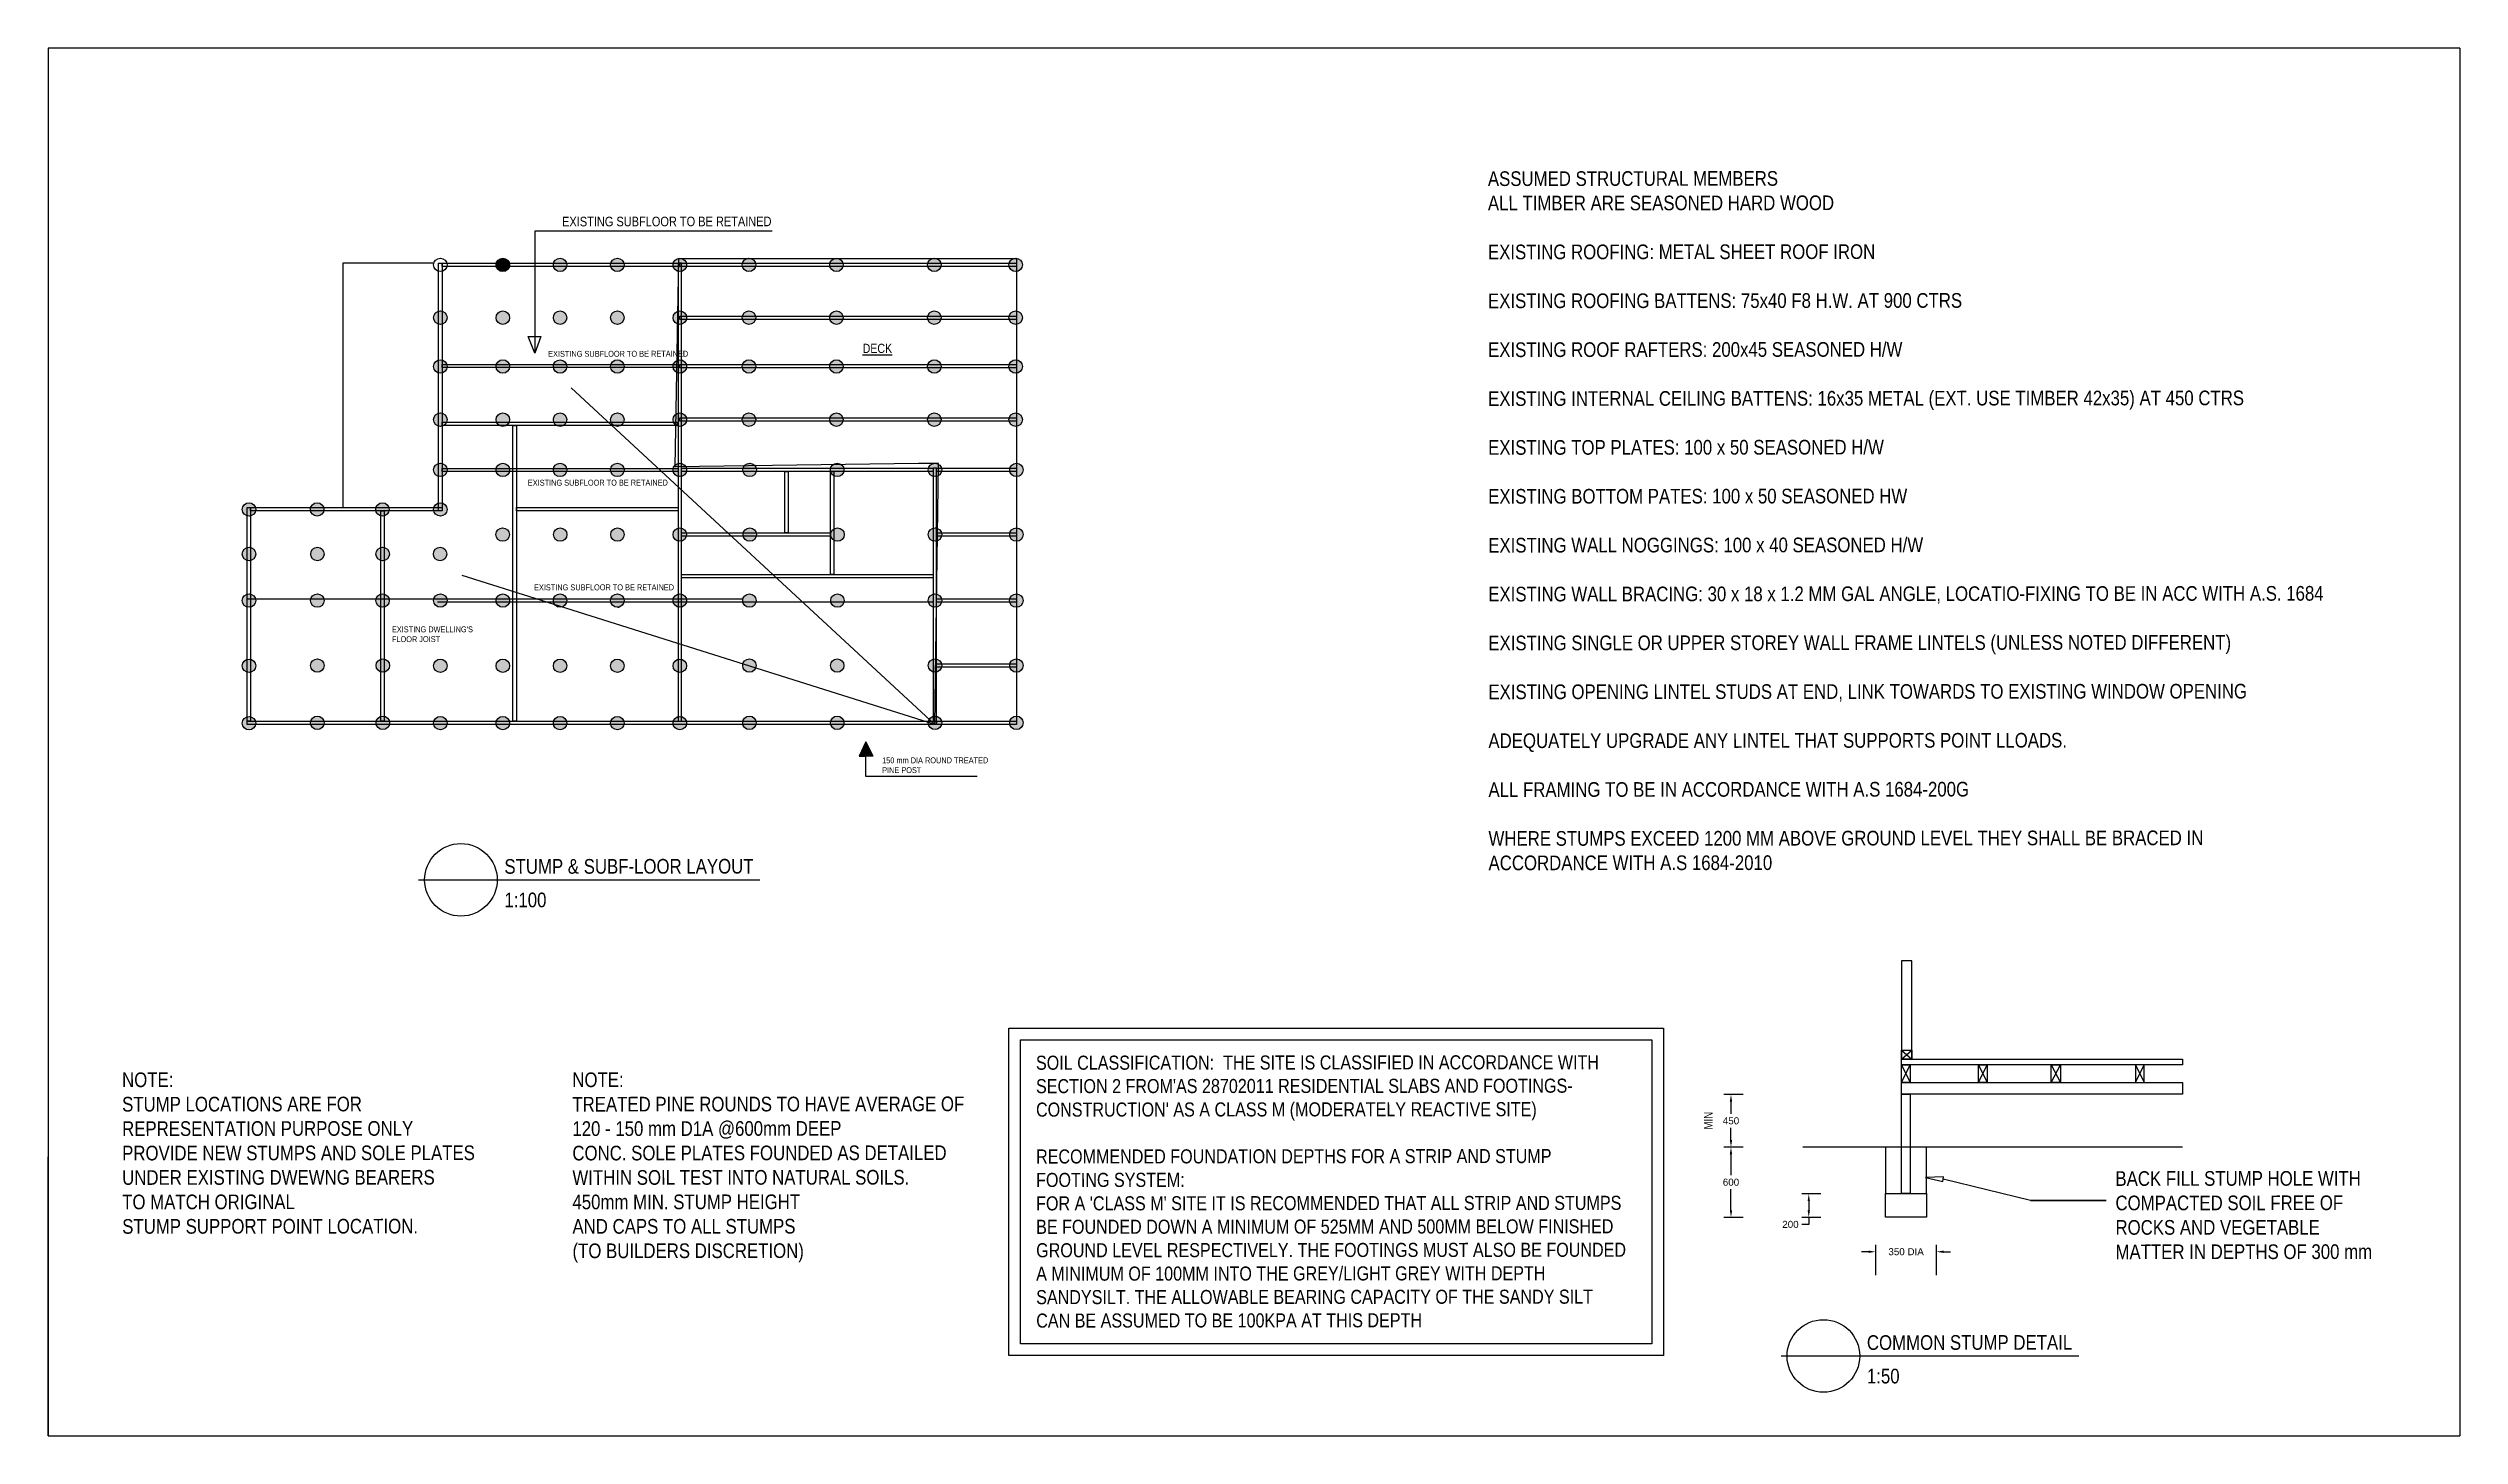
# Model space of a CAD drawing. Header units: metres. Extents: x 8 to 298, y 7 to 251.
# Drawn here: x 236 to 297.8, y 6.5 to 42.1 of the extents above; entities that cross this region are included whole.
import ezdxf

# ---------------------------------------------------------------- set-up
doc = ezdxf.new("R2010")
doc.units = ezdxf.units.M
doc.header["$MEASUREMENT"] = 0
doc.linetypes.add('DASHED', pattern=[19.05, 12.7, -6.35])
for name, color, linetype in [('A-MUROS', 1, 'Continuous'), ('A-NOMBRE_MATERIAL', 4, 'Continuous'), ('A-TEXTOS', 2, 'Continuous'), ('NUEVO DIBUJO', 2, 'Continuous')]:
    doc.layers.add(name, color=color, linetype=linetype)
doc.styles.get("Standard").update_dxf_attribs({"font": 'arial.ttf'})
doc.dimstyles.get("Standard").update_dxf_attribs({"dimtxt": 0.18, "dimasz": 0.18, "dimexe": 0.18, "dimexo": 0.0625, "dimgap": 0.09, "dimtad": 0, "dimtih": 1, "dimtoh": 1, "dimzin": 0, "dimdsep": 46, "dimtxsty": 'Standard', "dimcen": 0.09, "dimadec": 0, "dimazin": 0, "dimtfac": 1, "dimtofl": 0, "dimtmove": 0, "dimatfit": 3, "dimfxl": 1, "dimtolj": 1, "dimtzin": 0, "dimarcsym": 0})

msp = doc.modelspace()

# ---------------------------------------------------------------- texts
at = {"color": 2, "linetype": 'ByBlock', "char_height": 0.150452333, "attachment_point": 1, "rotation": 0.054061914}
for insert in [(248.8368112, 34.345046), (248.474964, 28.359249)]:
    msp.add_mtext_dynamic_manual_height_columns('{\\fArial Narrow|b0|i0|c0|p34;EXISTING SUBFLOOR TO BE RETAINED}', width=5.163842693, gutter_width=0.7522617, heights=[0], dxfattribs=dict(at, insert=insert))
at = {"layer": 'A-TEXTOS', "attachment_point": 1}
for s, width, gutter_width, insert, char_height, rotation in [('{\\fArial Narrow|b0|i0|c0|p34;ASSUMED STRUCTURAL MEMBERS\\PALL TIMBER ARE SEASONED HARD WOOD\\P\\PEXISTING ROOFING: METAL SHEET ROOF IRON\\P\\PEXISTING ROOFING BATTENS: 75x40 F8 H.W. AT 900 CTRS\\P\\PEXISTING ROOF RAFTERS: 200x45 SEASONED H/W\\P\\PEXISTING INTERNAL CEILING BATTENS: 16x35 METAL (EXT. USE TIMBER 42x35) AT 450 CTRS\\P\\PEXISTING TOP PLATES: 100 x 50 SEASONED H/W\\P\\PEXISTING BOTTOM PATES: 100 x 50 SEASONED HW\\P\\PEXISTING WALL NOGGINGS: 100 x 40 SEASONED H/W\\P\\PEXISTING WALL BRACING: 30 x 18 x 1.2 MM GAL ANGLE, LOCATIO-FIXING TO BE IN ACC WITH A.S. 1684\\P\\PEXISTING SINGLE OR UPPER STOREY WALL FRAME LINTELS (UNLESS NOTED DIFFERENT)\\P\\PEXISTING OPENING LINTEL STUDS AT END, LINK TOWARDS TO EXISTING WINDOW OPENING\\P\\PADEQUATELY UPGRADE ANY LINTEL THAT SUPPORTS POINT LLOADS.\\P\\PALL FRAMING TO BE IN ACCORDANCE WITH A.S 1684-200G\\P\\PWHERE STUMPS EXCEED 1200 MM ABOVE GROUND LEVEL THEY SHALL BE BRACED IN\\PACCORDANCE WITH A.S 1684-2010}', 42.695006434, 1.8786291, (272.9183462, 38.9478455), 0.375725824, 0.054061914), ('{\\fArial Narrow|b0|i0|c0|p34;STUMP & SUBF-LOOR LAYOUT}', 12.895706027, 1.8786291, (247.7153112, 21.3203983), 0.375725824, 0.054061914), ('{\\fArial Narrow|b0|i0|c0|p34;1:100}', 12.895706027, 1.8786291, (247.7153112, 20.4610948), 0.375725824, 0.054061914), ("{\\fArial Narrow|b0|i0|c0|p34;SOIL CLASSIFICATION:  THE SITE IS CLASSIFIED IN ACCORDANCE WITH\\PSECTION 2 FROM'AS 28702011 RESIDENTIAL SLABS AND FOOTINGS-\\PCONSTRUCTION' AS A CLASS M (MODERATELY REACTIVE SITE)\\P\\PRECOMMENDED FOUNDATION DEPTHS FOR A STRIP AND STUMP FOOTING SYSTEM:\\PFOR A 'CLASS M' SITE IT IS RECOMMENDED THAT ALL STRIP AND STUMPS BE FOUNDED DOWN A MINIMUM OF 525MM AND 500MM BELOW FINISHED GROUND LEVEL RESPECTIVELY. THE FOOTINGS MUST ALSO BE FOUNDED A MINIMUM OF 100MM INTO THE GREY/LIGHT GREY WITH DEPTH SANDYSILT. THE ALLOWABLE BEARING CAPACITY OF THE SANDY SILT CAN BE ASSUMED TO BE 100KPA AT THIS DEPTH}", 15.14008175, 1.8020432, (261.3374983, 16.2818074), 0.3604086427, 0.054061914), ('{\\fArial Narrow|b0|i0|c0|p34;NOTE:\\PSTUMP LOCATIONS ARE FOR\\PREPRESENTATION PURPOSE ONLY\\PPROVIDE NEW STUMPS AND SOLE PLATES\\PUNDER EXISTING DWEWNG BEARERS\\PTO MATCH ORIGINAL\\PSTUMP SUPPORT POINT LOCATION.}', 12.895706027, 1.8786291, (237.9182471, 15.8526439), 0.375725824, 0.054061914), ('{\\fArial Narrow|b0|i0|c0|p34;NOTE:\\PTREATED PINE ROUNDS TO HAVE AVERAGE OF\\P120 - 150 mm D1A @600mm DEEP\\PCONC. SOLE PLATES FOUNDED AS DETAILED\\PWITHIN SOIL TEST INTO NATURAL SOILS.\\P450mm MIN. STUMP HEIGHT\\PAND CAPS TO ALL STUMPS\\P(TO BUILDERS DISCRETION)}', 12.895706027, 1.8786291, (249.4560591, 15.8526439), 0.375725824, 0.054061914), ('{\\fArial Narrow|b0|i0|c0|p34;MIN}', 0.811520511, 1.0842383, (278.4574719, 14.3898912), 0.216847666, 89.798996971), ('{\\fArial Narrow|b0|i0|c0|p34;BACK FILL STUMP HOLE WITH\\PCOMPACTED SOIL FREE OF\\PROCKS AND VEGETABLE\\PMATTER IN DEPTHS OF 300 mm}', 12.895706027, 1.8786291, (288.9998389, 13.3213467), 0.375725824, 0.054061914), ('{\\fArial Narrow|b0|i0|c0|p34;COMMON STUMP DETAIL}', 12.895706027, 1.8786291, (282.6307532, 9.1171346), 0.375725824, 0.054061914), ('{\\fArial Narrow|b0|i0|c0|p34;1:50}', 12.895706027, 1.8786291, (282.6307532, 8.2578311), 0.375725824, 0.054061914)]:
    msp.add_mtext_dynamic_manual_height_columns(s, width=width, gutter_width=gutter_width, heights=[0], dxfattribs=dict(at, insert=insert, char_height=char_height, rotation=rotation))
at = {"layer": 'A-TEXTOS', "color": 2, "attachment_point": 1, "rotation": 0.054061914}
for s, width, gutter_width, insert, char_height in [('{\\fArial Narrow|b0|i0|c0|p34;EXISTING SUBFLOOR TO BE RETAINED}', 8.43746213, 1.2291581, (249.1934243, 37.7828263), 0.245831628), ('{\\fArial Narrow|b0|i0|c0|p34;EXISTING SUBFLOOR TO BE RETAINED}', 5.163842693, 0.7522617, (248.3166296, 31.0420101), 0.150452333), ("{\\fArial Narrow|b0|i0|c0|p34;EXISTING DWELLING'S\\PFLOOR JOIST}", 5.163842693, 0.7522617, (244.8333651, 27.2834054), 0.150452333), ('{\\fArial Narrow|b0|i0|c0|p34;150 mm DIA ROUND TREATED\\PPINE POST}', 5.163842693, 0.7522617, (257.3954758, 23.9264586), 0.150452333)]:
    msp.add_mtext_dynamic_manual_height_columns(s, width=width, gutter_width=gutter_width, heights=[0], dxfattribs=dict(at, insert=insert, char_height=char_height))
at = {"layer": 'NUEVO DIBUJO', "color": 2, "linetype": 'ByBlock', "insert": (256.8962451, 34.528342), "char_height": 0.237109014, "attachment_point": 1, "rotation": 0.054061914}
msp.add_mtext_dynamic_manual_height_columns('\\pxql;{\\fArial Narrow|b0|i0|c0|p34;\\LDECK}', width=3.528696202, gutter_width=1.1855451, heights=[0], dxfattribs=at)

# ---------------------------------------------------------------- blocks, each defined once
blk = doc.blocks.new('*D147')
at = {"layer": 'Defpoints', "color": 0, "transparency": 16777216}
for p in [(279.148, 13.938), (279.523, 13.938), (279.523, 12.138)]:
    blk.add_point(p, dxfattribs=at)
at = {"layer": 'NUEVO DIBUJO', "color": 0, "lineweight": -2, "transparency": 16777216}
for p, q in [((279.46, 13.938), (278.968, 13.938)), ((279.148, 13.758), (279.148, 13.22)), ((279.148, 12.318), (279.148, 12.857)), ((279.46, 12.138), (278.968, 12.138))]:
    blk.add_line(p, q, dxfattribs=at)
at = {"layer": 'NUEVO DIBUJO', "color": 0, "transparency": 16777216}
for points in [[(279.118, 13.758), (279.178, 13.758), (279.148, 13.938)], [(279.118, 12.318), (279.178, 12.318), (279.148, 12.138)]]:
    blk.add_solid(points, dxfattribs=at)
at = {"layer": 'NUEVO DIBUJO', "color": 0, "transparency": 16777216, "insert": (279.148, 13.038), "char_height": 0.18, "attachment_point": 5}
blk.add_mtext('\\A1;600', dxfattribs=at)
blk = doc.blocks.new('*D148')
at = {"layer": 'Defpoints', "color": 0, "transparency": 16777216}
for p in [(279.148, 15.288), (279.523, 15.288), (279.523, 13.938)]:
    blk.add_point(p, dxfattribs=at)
at = {"layer": 'NUEVO DIBUJO', "color": 0, "lineweight": -2, "transparency": 16777216}
for p, q in [((279.46, 15.288), (278.968, 15.288)), ((279.148, 15.108), (279.148, 14.795)), ((279.148, 14.118), (279.148, 14.431)), ((279.46, 13.938), (278.968, 13.938))]:
    blk.add_line(p, q, dxfattribs=at)
at = {"layer": 'NUEVO DIBUJO', "color": 0, "transparency": 16777216}
for points in [[(279.118, 15.108), (279.178, 15.108), (279.148, 15.288)], [(279.118, 14.118), (279.178, 14.118), (279.148, 13.938)]]:
    blk.add_solid(points, dxfattribs=at)
at = {"layer": 'NUEVO DIBUJO', "color": 0, "transparency": 16777216, "insert": (279.148, 14.613), "char_height": 0.18, "attachment_point": 5}
blk.add_mtext('\\A1;450', dxfattribs=at)
blk = doc.blocks.new('*D149')
at = {"layer": 'Defpoints', "color": 0, "transparency": 16777216}
for p in [(281.517, 12.738), (281.142, 12.138), (281.517, 12.138)]:
    blk.add_point(p, dxfattribs=at)
at = {"layer": 'NUEVO DIBUJO', "color": 0, "lineweight": -2, "transparency": 16777216}
for p, q in [((281.454, 12.738), (280.962, 12.738)), ((281.142, 12.558), (281.142, 12.318)), ((281.454, 12.138), (280.962, 12.138)), ((281.142, 11.958), (280.962, 11.958)), ((281.142, 12.138), (281.142, 11.958))]:
    blk.add_line(p, q, dxfattribs=at)
at = {"layer": 'NUEVO DIBUJO', "color": 0, "transparency": 16777216}
for points in [[(281.112, 12.558), (281.172, 12.558), (281.142, 12.738)], [(281.112, 12.318), (281.172, 12.318), (281.142, 12.138)]]:
    blk.add_solid(points, dxfattribs=at)
at = {"layer": 'NUEVO DIBUJO', "color": 0, "transparency": 16777216, "insert": (280.672, 11.958), "char_height": 0.18, "attachment_point": 5}
blk.add_mtext('\\A1;200', dxfattribs=at)
blk = doc.blocks.new('*D150')
at = {"layer": 'Defpoints', "color": 0, "transparency": 16777216}
for p in [(284.415, 11.257), (282.856, 10.595), (284.415, 10.595)]:
    blk.add_point(p, dxfattribs=at)
at = {"layer": 'NUEVO DIBUJO', "color": 0, "lineweight": -2, "transparency": 16777216}
for p, q in [((282.676, 11.257), (282.496, 11.257)), ((282.856, 10.658), (282.856, 11.437)), ((284.415, 10.658), (284.415, 11.437)), ((284.595, 11.257), (284.775, 11.257))]:
    blk.add_line(p, q, dxfattribs=at)
at = {"layer": 'NUEVO DIBUJO', "color": 0, "transparency": 16777216}
for points in [[(282.676, 11.287), (282.676, 11.227), (282.856, 11.257)], [(284.595, 11.287), (284.595, 11.227), (284.415, 11.257)]]:
    blk.add_solid(points, dxfattribs=at)
at = {"layer": 'NUEVO DIBUJO', "color": 0, "transparency": 16777216, "insert": (283.636, 11.257), "char_height": 0.18, "attachment_point": 5}
blk.add_mtext('\\A1;350 DIA', dxfattribs=at)

# ---------------------------------------------------------------- dimensions: what is measured, and where the dimension line sits
at = {"layer": 'NUEVO DIBUJO', "color": 2}
for base, p1, p2, text, picture, middle in [((279.1479703, 15.2878702), (279.5225174, 13.9384806), (279.5225174, 15.2878702), '450', '*D148', (279.1479703, 14.6131754)), ((279.1479703, 13.9384806), (279.5225174, 12.1383446), (279.5225174, 13.9384806), '600', '*D147', (279.1479703, 13.0384126)), ((281.1417548, 12.1383446), (281.5166019, 12.7383399), (281.5166019, 12.1383446), '200', '*D149', (280.6716798, 11.9583446))]:
    dim = msp.add_linear_dim(base=base, p1=p1, p2=p2, angle=90, text=text, dimstyle='Standard', dxfattribs=at)
    dim.commit()
    dim.dimension.update_dxf_attribs({"geometry": picture, "text_midpoint": middle})
dim = msp.add_linear_dim(base=(284.4151794, 11.2571887), p1=(282.8562415, 10.5951866), p2=(284.4151794, 10.5951866), text='350 DIA', dimstyle='Standard', dxfattribs=at)
dim.commit()
dim.dimension.update_dxf_attribs({"geometry": '*D150', "text_midpoint": (283.6357105, 11.2571887)})

# ---------------------------------------------------------------- hatches: boundary and pattern name
at = {"layer": 'A-NOMBRE_MATERIAL'}
h = msp.add_hatch(color=6, dxfattribs=at)
h.dxf.hatch_style = 1
edge = h.paths.add_edge_path()
edge.add_arc((249.1419203, 36.5502088), 0.1721429, 0, 360)
edge = h.paths.add_edge_path()
edge.add_arc((250.6104878, 36.5505504), 0.1721429, 0, 360)
edge = h.paths.add_edge_path()
edge.add_arc((252.2116192, 36.5505504), 0.1721429, 0, 360)
edge = h.paths.add_edge_path()
edge.add_arc((246.0740665, 35.196819), 0.1721429, 0, 360)
edge = h.paths.add_edge_path()
edge.add_arc((247.6750074, 35.196819), 0.1721429, 0, 360)
edge = h.paths.add_edge_path()
edge.add_arc((249.1419203, 35.1964774), 0.1721429, 0, 360)
edge = h.paths.add_edge_path()
edge.add_arc((252.2116192, 35.196819), 0.1721429, 0, 360)
edge = h.paths.add_edge_path()
edge.add_arc((250.6104878, 35.196819), 0.1721429, 0, 360)
edge = h.paths.add_edge_path()
edge.add_arc((244.5998537, 24.8129789), 0.1721429, 0, 360)
edge = h.paths.add_edge_path()
edge.add_arc((242.9223603, 24.8129789), 0.1721429, 0, 360)
edge = h.paths.add_edge_path()
edge.add_arc((241.1716066, 24.8038726), 0.1721429, 0, 360)
edge = h.paths.add_edge_path()
edge.add_arc((247.6750074, 24.8065347), 0.1721429, 0, 360)
edge = h.paths.add_edge_path()
edge.add_arc((246.0740665, 24.8065347), 0.1721429, 0, 360)
edge = h.paths.add_edge_path()
edge.add_arc((242.9223603, 26.2818174), 0.1721429, 0, 360)
edge = h.paths.add_edge_path()
edge.add_arc((241.1716066, 26.2756267), 0.1721429, 0, 360)
edge = h.paths.add_edge_path()
edge.add_arc((244.5998537, 26.2818174), 0.1721429, 0, 360)
edge = h.paths.add_edge_path()
edge.add_arc((247.6750074, 26.2755611), 0.1721429, 0, 360)
edge = h.paths.add_edge_path()
edge.add_arc((246.0740665, 26.2755611), 0.1721429, 0, 360)
edge = h.paths.add_edge_path()
edge.add_arc((250.6104878, 26.2755611), 0.1721429, 0, 360)
edge = h.paths.add_edge_path()
edge.add_arc((249.1419203, 26.2752196), 0.1721429, 0, 360)
edge = h.paths.add_edge_path()
edge.add_arc((253.9938985, 24.8129789), 0.1721429, 0, 360)
edge = h.paths.add_edge_path()
edge.add_arc((252.2116192, 24.8065347), 0.1721429, 0, 360)
edge = h.paths.add_edge_path()
edge.add_arc((250.6104878, 24.8065347), 0.1721429, 0, 360)
edge = h.paths.add_edge_path()
edge.add_arc((249.1419203, 24.8061931), 0.1721429, 0, 360)
edge = h.paths.add_edge_path()
edge.add_arc((252.2116192, 26.2755611), 0.1721429, 0, 360)
edge = h.paths.add_edge_path()
edge.add_arc((253.9938985, 26.2818174), 0.1721429, 0, 360)
edge = h.paths.add_edge_path()
edge.add_arc((256.2451275, 26.2818174), 0.1721429, 0, 360)
edge = h.paths.add_edge_path()
edge.add_arc((256.2451275, 24.8129789), 0.1721429, 0, 360)
edge = h.paths.add_edge_path()
edge.add_arc((241.1716066, 27.946072), 0.1721429, 0, 360)
edge = h.paths.add_edge_path()
edge.add_arc((241.1716066, 29.1401886), 0.1721429, 0, 360)
edge = h.paths.add_edge_path()
edge.add_arc((241.1716066, 30.2818966), 0.1721429, 0, 360)
edge = h.paths.add_edge_path()
edge.add_arc((242.9235012, 29.1401886), 0.1721429, 0, 360)
edge = h.paths.add_edge_path()
edge.add_arc((242.9178381, 30.2818966), 0.1721429, 0, 360)
edge = h.paths.add_edge_path()
edge.add_arc((242.9223603, 27.946072), 0.1721429, 0, 360)
edge = h.paths.add_edge_path()
edge.add_arc((244.5934527, 27.946072), 0.1721429, 0, 360)
edge = h.paths.add_edge_path()
edge.add_arc((244.5954886, 29.1401886), 0.1721429, 0, 360)
edge = h.paths.add_edge_path()
edge.add_arc((244.5910637, 30.2818966), 0.1721429, 0, 360)
edge = h.paths.add_edge_path()
edge.add_arc((246.0740665, 30.2818966), 0.1721429, 0, 360)
edge = h.paths.add_edge_path()
edge.add_arc((246.0740665, 31.2953204), 0.1721429, 0, 360)
edge = h.paths.add_edge_path()
edge.add_arc((246.0740665, 32.5837175), 0.1721429, 0, 360)
edge = h.paths.add_edge_path()
edge.add_arc((246.0740665, 33.945563), 0.1721429, 0, 360)
edge = h.paths.add_edge_path()
edge.add_arc((247.6750074, 33.945563), 0.1721429, 0, 360)
edge = h.paths.add_edge_path()
edge.add_arc((247.6750074, 32.5837175), 0.1721429, 0, 360)
edge = h.paths.add_edge_path()
edge.add_arc((250.6104878, 32.5837175), 0.1721429, 0, 360)
edge = h.paths.add_edge_path()
edge.add_arc((249.1419203, 32.583376), 0.1721429, 0, 360)
edge = h.paths.add_edge_path()
edge.add_arc((252.2116192, 32.5837175), 0.1721429, 0, 360)
edge = h.paths.add_edge_path()
edge.add_arc((252.2116192, 33.945563), 0.1721429, 0, 360)
edge = h.paths.add_edge_path()
edge.add_arc((250.6104878, 33.945563), 0.1721429, 0, 360)
edge = h.paths.add_edge_path()
edge.add_arc((249.1419203, 33.9452214), 0.1721429, 0, 360)
edge = h.paths.add_edge_path()
edge.add_arc((252.2116192, 31.2953204), 0.1721429, 0, 360)
edge = h.paths.add_edge_path()
edge.add_arc((250.6104878, 31.2953204), 0.1721429, 0, 360)
edge = h.paths.add_edge_path()
edge.add_arc((249.1419203, 31.2949789), 0.1721429, 0, 360)
edge = h.paths.add_edge_path()
edge.add_arc((247.6750074, 31.2953204), 0.1721429, 0, 360)
edge = h.paths.add_edge_path()
edge.add_arc((258.7505633, 24.8129789), 0.1721429, 0, 360)
edge = h.paths.add_edge_path()
edge.add_arc((258.7505633, 26.2818174), 0.1721429, 0, 360)
edge = h.paths.add_edge_path()
edge.add_arc((258.7499657, 27.946072), 0.1721429, 0, 360)
edge = h.paths.add_edge_path()
edge.add_arc((258.7508551, 29.6377822), 0.1721429, 0, 360)
edge = h.paths.add_edge_path()
edge.add_arc((258.7511803, 31.2953204), 0.1721429, 0, 360)
edge = h.paths.add_edge_path()
edge.add_arc((256.243496, 31.2953204), 0.1721429, 0, 360)
edge = h.paths.add_edge_path()
edge.add_arc((256.2518788, 29.6377822), 0.1721429, 0, 360)
edge = h.paths.add_edge_path()
edge.add_arc((254.0011278, 31.2953204), 0.1721429, 0, 360)
edge = h.paths.add_edge_path()
edge.add_arc((254.0030678, 29.6377822), 0.1721429, 0, 360)
edge = h.paths.add_edge_path()
edge.add_arc((252.2103295, 29.6377822), 0.1721429, 0, 360)
edge = h.paths.add_edge_path()
edge.add_arc((250.6126002, 29.6377822), 0.1721429, 0, 360)
edge = h.paths.add_edge_path()
edge.add_arc((250.6104878, 27.9468042), 0.1721429, 0, 360)
edge = h.paths.add_edge_path()
edge.add_arc((252.2116192, 27.9468042), 0.1721429, 0, 360)
edge = h.paths.add_edge_path()
edge.add_arc((249.1419203, 27.9464627), 0.1721429, 0, 360)
edge = h.paths.add_edge_path()
edge.add_arc((253.9944238, 27.946072), 0.1721429, 0, 360)
edge = h.paths.add_edge_path()
edge.add_arc((256.2495413, 27.946072), 0.1721429, 0, 360)
edge = h.paths.add_edge_path()
edge.add_arc((246.0672068, 29.1401886), 0.1721429, 0, 360)
edge = h.paths.add_edge_path()
edge.add_arc((247.6711551, 29.6377822), 0.1721429, 0, 360)
edge = h.paths.add_edge_path()
edge.add_arc((249.1464894, 29.6377822), 0.1721429, 0, 360)
edge = h.paths.add_edge_path()
edge.add_arc((247.6750074, 27.9468042), 0.1721429, 0, 360)
edge = h.paths.add_edge_path()
edge.add_arc((246.0740665, 27.9468042), 0.1721429, 0, 360)
edge = h.paths.add_edge_path()
edge.add_line((250.6148344, 27.773523), (250.6584094, 27.7775469))
at = {"layer": 'NUEVO DIBUJO'}
h = msp.add_hatch(color=6, dxfattribs=at)
h.dxf.hatch_style = 1
edge = h.paths.add_edge_path()
edge.add_arc((247.6750074, 36.5505504), 0.1721429, 0, 360)
h = msp.add_hatch(color=6, dxfattribs=at)
h.dxf.hatch_style = 1
edge = h.paths.add_edge_path()
edge.add_arc((253.9829105, 36.5505504), 0.1721429, 0, 360)
edge = h.paths.add_edge_path()
edge.add_arc((253.9829105, 35.196819), 0.1721429, 0, 360)
edge = h.paths.add_edge_path()
edge.add_arc((253.9829105, 33.945563), 0.1721429, 0, 360)
edge = h.paths.add_edge_path()
edge.add_arc((253.9829105, 32.5837175), 0.1721429, 0, 360)
edge = h.paths.add_edge_path()
edge.add_arc((256.2252787, 36.5505504), 0.1721429, 0, 360)
edge = h.paths.add_edge_path()
edge.add_arc((256.2252787, 35.196819), 0.1721429, 0, 360)
edge = h.paths.add_edge_path()
edge.add_arc((256.2252787, 33.945563), 0.1721429, 0, 360)
edge = h.paths.add_edge_path()
edge.add_arc((256.2252787, 32.5837175), 0.1721429, 0, 360)
edge = h.paths.add_edge_path()
edge.add_arc((258.7329631, 36.5505504), 0.1721429, 0, 360)
edge = h.paths.add_edge_path()
edge.add_arc((258.7329631, 35.196819), 0.1721429, 0, 360)
edge = h.paths.add_edge_path()
edge.add_arc((258.7329631, 33.945563), 0.1721429, 0, 360)
edge = h.paths.add_edge_path()
edge.add_arc((258.7329631, 32.5837175), 0.1721429, 0, 360)
edge = h.paths.add_edge_path()
edge.add_arc((260.8184128, 32.5837175), 0.1721429, 0, 360)
edge = h.paths.add_edge_path()
edge.add_arc((260.8184128, 33.945563), 0.1721429, 0, 360)
edge = h.paths.add_edge_path()
edge.add_arc((260.8184128, 35.196819), 0.1721429, 0, 360)
edge = h.paths.add_edge_path()
edge.add_arc((260.8184128, 36.5505504), 0.1721429, 0, 360)
edge = h.paths.add_edge_path()
edge.add_arc((260.8366301, 31.2953204), 0.1721429, 0, 360)
edge = h.paths.add_edge_path()
edge.add_arc((260.8360131, 24.8129789), 0.1721429, 0, 360)
edge = h.paths.add_edge_path()
edge.add_arc((260.8360131, 26.2818174), 0.1721429, 0, 360)
edge = h.paths.add_edge_path()
edge.add_arc((260.8354155, 27.946072), 0.1721429, 0, 360)
edge = h.paths.add_edge_path()
edge.add_arc((260.8363049, 29.6377822), 0.1721429, 0, 360)
h = msp.add_hatch(color=2, dxfattribs=at)
h.dxf.hatch_style = 1
h.paths.add_polyline_path([(256.9817243, 24.32511), (256.8040095, 23.9628196), (256.9817243, 23.9628196)])
h.paths.add_polyline_path([(256.9817243, 24.32511), (256.9817243, 23.9628196), (257.1594392, 23.9628196)])

# ---------------------------------------------------------------- linework, layer by layer
at = {"color": 0}
for p, q in [((236.0258756, 42.1032195), (236.0258756, 6.5407157)), ((297.823775, 42.1032195), (236.0258756, 42.1032195)), ((297.823775, 42.1032195), (297.823775, 6.5407157)), ((236.0258756, 6.5407157), (236.0258756, 13.6939353)), ((284.5897781, 13.1733366), (284.1358816, 13.1637366)), ((284.5897781, 13.1733366), (284.1358816, 13.1637366)), ((284.1358816, 13.1637366), (284.5771782, 13.0558875)), ((284.1358816, 13.1637366), (284.5771782, 13.0558875)), ((284.5771782, 13.0558875), (284.5897781, 13.1733366)), ((284.5771782, 13.0558875), (284.5897781, 13.1733366)), ((286.8191022, 12.5731912), (288.7620164, 12.5731912)), ((280.4301805, 8.5863821), (288.0616246, 8.5863821))]:
    msp.add_line(p, q, dxfattribs=at)
at = {"color": 6}
for p, q in [((241.2543513, 27.804634), (241.289653, 27.8316231)), ((250.6148344, 27.773523), (250.6584094, 27.7775469))]:
    msp.add_line(p, q, dxfattribs=at)
at = {"layer": 'A-MUROS', "color": 6}
msp.add_lwpolyline([(252.1881287, 36.7168644), (260.8360131, 36.7168644), (260.8360131, 24.7695948), (258.7488304, 24.7695948), (258.8375574, 31.4632372), (258.3299251, 31.4632372), (252.092957, 31.3743603), (252.1881287, 36.7168644), (260.8360131, 36.7168644), (260.8360131, 24.7695948)], dxfattribs=at)
at = {"layer": 'A-NOMBRE_MATERIAL', "color": 6}
msp.add_lwpolyline([(244.5490153, 30.245522), (244.6382753, 30.245522), (244.6382753, 24.856843), (244.5490153, 24.856843)], close=True, dxfattribs=at)
msp.add_circle((242.9223603, 24.8129789), 0.1721429, dxfattribs=at)
at = {"layer": 'A-TEXTOS', "color": 2}
msp.add_line((254.5734, 37.4185317), (248.4968045, 37.4185317), dxfattribs=at)
at = {"layer": 'A-TEXTOS'}
msp.add_line((245.5147385, 20.7896458), (254.262232, 20.7896458), dxfattribs=at)
at = {"layer": 'NUEVO DIBUJO', "color": 2}
for p, q in [((248.4968045, 37.4185317), (248.4968045, 34.2841633)), ((248.3223618, 34.7161778), (248.6488018, 34.7161778)), ((248.6488018, 34.7161778), (248.4968045, 34.2841633)), ((256.9817243, 24.32511), (256.8040095, 23.9628196)), ((256.9817243, 23.4406186), (256.9817243, 24.32511)), ((256.9817243, 24.32511), (257.1594392, 23.9628196)), ((256.8040095, 23.9628196), (256.9817243, 23.9628196)), ((257.1594392, 23.9628196), (256.9817243, 23.9628196)), ((259.8272944, 23.4406186), (256.9817243, 23.4406186)), ((283.5135364, 16.4203552), (283.7835343, 16.1949069)), ((283.5135364, 16.1949069), (283.7835343, 16.4203552)), ((283.5135364, 16.0458081), (283.7389847, 15.5949116)), ((283.5135364, 15.5949116), (283.7389847, 16.0458081)), ((285.4948711, 15.5949116), (285.7170194, 16.0458081)), ((285.4948711, 16.0458081), (285.7170194, 15.5949116)), ((287.3520067, 16.0458081), (287.5935048, 15.5949116)), ((287.3520067, 15.5949116), (287.5935048, 16.0458081)), ((289.5142399, 16.0458081), (289.7396882, 15.5949116)), ((289.5142399, 15.5949116), (289.7396882, 16.0458081)), ((283.1071896, 13.9470244), (283.1071896, 12.7468837)), ((284.1580814, 12.7468837), (284.1580814, 13.9470244)), ((236.0258756, 6.5407157), (297.823775, 6.5407157))]:
    msp.add_line(p, q, dxfattribs=at)
at = {"layer": 'NUEVO DIBUJO', "color": 1, "linetype": 'DASHED'}
for q in [(246.0300555, 36.5502579), (241.1234398, 30.3326721)]:
    msp.add_line((258.7455009, 24.7695948), q, dxfattribs=at)
at = {"layer": 'NUEVO DIBUJO', "color": 1}
msp.add_line((248.4968045, 34.2841633), (248.3223618, 34.7161778), dxfattribs=at)
at = {"layer": 'NUEVO DIBUJO', "color": 2, "lineweight": 30}
msp.add_line((280.992656, 13.9470244), (290.7145306, 13.9470244), dxfattribs=at)
at = {"layer": 'NUEVO DIBUJO', "color": 1, "linetype": 'DASHED'}
msp.add_lwpolyline([(245.8846779, 36.5938329), (243.5767526, 36.5938329), (243.5767477, 30.3326721)], dxfattribs=at)
at = {"layer": 'NUEVO DIBUJO', "color": 6}
for points in [[(246.0300555, 36.5938329), (246.1194432, 36.5938329), (246.1194432, 30.245522), (246.0300555, 30.245522)], [(246.1194432, 36.5938329), (252.1643974, 36.5938329), (252.1643974, 36.5065847), (246.1194432, 36.5065847)], [(252.2538047, 36.5938329), (252.1643974, 36.5938329), (252.1643974, 24.856843), (252.2538047, 24.856843)], [(252.2116192, 36.593193), (260.8360131, 36.593193), (260.8360131, 36.5079077), (252.2116192, 36.5079077)], [(252.2116192, 35.2394616), (260.8360131, 35.2394616), (260.8360131, 35.1541763), (252.2116192, 35.1541763)], [(252.2116192, 33.9971937), (260.8360131, 33.9971937), (260.8360131, 33.9119083), (252.2116192, 33.9119083)], [(246.1194432, 32.5223167), (252.1436404, 32.5223167), (252.1436404, 32.4370314), (246.1194432, 32.4370314)], [(247.9351082, 32.4329094), (248.0243683, 32.4329094), (248.0243683, 24.856843), (247.9351082, 24.856843)], [(252.2116192, 32.6263602), (260.8360131, 32.6263602), (260.8360131, 32.5410749), (252.2116192, 32.5410749)], [(252.2538047, 31.3443191), (258.6997668, 31.3443191), (258.6997668, 31.2551081), (252.2538047, 31.2551081)], [(254.9024591, 31.2551081), (254.9916702, 31.2551081), (254.9916702, 29.6846409), (254.9024591, 29.6846409)], [(256.0698574, 31.2551081), (256.1592647, 31.2551081), (256.1592647, 28.6146975), (256.0698574, 28.6146975)], [(258.7891741, 31.3443191), (258.6997668, 31.3443191), (258.6997668, 24.856843), (258.7891741, 24.856843)], [(258.7891741, 31.3443191), (260.8360131, 31.3443191), (260.8360131, 31.2590338), (258.7891741, 31.2590338)], [(241.1234398, 30.3326721), (241.2128373, 30.3326721), (241.2128373, 24.856843), (241.1234398, 24.856843)], [(241.2128373, 30.3326721), (246.1194432, 30.3326721), (246.1194432, 30.245522), (241.2128373, 30.245522)], [(248.0243683, 30.3326721), (252.1643974, 30.3326721), (252.1643974, 30.245522), (248.0243683, 30.245522)], [(252.2538047, 29.6846409), (256.0698574, 29.6846409), (256.0698574, 29.5973927), (252.2538047, 29.5973927)], [(258.7894659, 29.6804249), (260.8363049, 29.6804249), (260.8363049, 29.5951395), (258.7894659, 29.5951395)], [(252.2538047, 28.6146975), (258.6997668, 28.6146975), (258.6997668, 28.5274494), (252.2538047, 28.5274494)], [(258.7885765, 27.9887147), (260.8354155, 27.9887147), (260.8354155, 27.9034294), (258.7885765, 27.9034294)], [(258.7891741, 26.3244601), (260.8360131, 26.3244601), (260.8360131, 26.2391748), (258.7891741, 26.2391748)], [(241.1234398, 24.856843), (258.7891741, 24.856843), (258.7891741, 24.7695948), (241.1234398, 24.7695948)], [(258.7891741, 24.8556216), (260.8360131, 24.8556216), (260.8360131, 24.7703363), (258.7891741, 24.7703363)]]:
    msp.add_lwpolyline(points, close=True, dxfattribs=at)
at = {"layer": 'NUEVO DIBUJO', "color": 6, "linetype": 'DASHED'}
for points in [[(246.1194432, 33.9929736), (252.1643974, 33.9929736), (252.1643974, 33.9161284), (246.1194432, 33.9161284)], [(246.1194432, 31.3340142), (252.1643974, 31.3340142), (252.1643974, 31.2551081), (246.1194432, 31.2551081)], [(241.1234398, 27.9874725), (258.6997668, 27.9874725), (258.6997668, 27.9084682), (241.1234398, 27.9084682)]]:
    msp.add_lwpolyline(points, close=True, dxfattribs=at)
at = {"layer": 'NUEVO DIBUJO', "color": 2}
for points in [[(283.5135364, 16.1949069), (283.7835343, 16.1949069), (283.7835343, 18.7159374), (283.5135364, 18.7159374)], [(260.643049, 16.9854791), (277.419519, 16.9854791), (277.419519, 8.5938992), (260.643049, 8.5938992)], [(260.9415467, 16.6869814), (277.1210213, 16.6869814), (277.1210213, 8.8954718), (260.9415467, 8.8954718)], [(283.5135364, 16.4203552), (283.7835343, 16.4203552), (283.7835343, 16.1949069), (283.5135364, 16.1949069)], [(283.5135364, 16.1949069), (290.7145306, 16.1949069), (290.7145306, 16.0458081), (283.5135364, 16.0458081)], [(283.5135364, 16.0458081), (283.7389847, 16.0458081), (283.7389847, 15.5949116), (283.5135364, 15.5949116)], [(283.5135364, 15.5949116), (290.7145306, 15.5949116), (290.7145306, 15.2964139), (283.5135364, 15.2964139)], [(285.4948711, 16.0458081), (285.7170194, 16.0458081), (285.7170194, 15.5949116), (285.4948711, 15.5949116)], [(287.3520067, 16.0458081), (287.5935048, 16.0458081), (287.5935048, 15.5949116), (287.3520067, 15.5949116)], [(289.5142399, 15.5949116), (289.7396882, 15.5949116), (289.7396882, 16.0458081), (289.5142399, 16.0458081)], [(283.5135364, 15.2964139), (283.7388347, 15.2964139), (283.7388347, 12.7468837), (283.5135364, 12.7468837)], [(283.1071896, 12.7468837), (284.1580814, 12.7468837), (284.1580814, 12.1468883), (283.1071896, 12.1468883)]]:
    msp.add_lwpolyline(points, close=True, dxfattribs=at)
msp.add_lwpolyline([(288.7620164, 12.5731912), (286.8191022, 12.5731912), (284.5833786, 13.1136842), (284.5897781, 13.1733366), (284.1358816, 13.1637366), (284.5771782, 13.0558875), (284.5833786, 13.1136842)], dxfattribs=at)
at = {"layer": 'NUEVO DIBUJO', "color": 6}
for centre in [(246.0740665, 36.5505504), (247.6750074, 36.5505504), (249.1419203, 36.5502088), (250.6104878, 36.5505504), (253.9829105, 36.5505504), (256.2252787, 36.5505504), (258.7329631, 36.5505504), (260.8184128, 36.5505504), (246.0740665, 35.196819), (247.6750074, 35.196819), (249.1419203, 35.1964774), (250.6104878, 35.196819), (253.9829105, 35.196819), (256.2252787, 35.196819), (258.7329631, 35.196819), (260.8184128, 35.196819), (246.0740665, 33.945563), (247.6750074, 33.945563), (249.1419203, 33.9452214), (250.6104878, 33.945563), (252.2116192, 33.945563), (253.9829105, 33.945563), (256.2252787, 33.945563), (258.7329631, 33.945563), (260.8184128, 33.945563), (246.0740665, 32.5837175), (247.6750074, 32.5837175), (249.1419203, 32.583376), (250.6104878, 32.5837175), (252.2116192, 32.5837175), (253.9829105, 32.5837175), (256.2252787, 32.5837175), (258.7329631, 32.5837175), (260.8184128, 32.5837175), (246.0740665, 31.2953204), (247.6750074, 31.2953204), (258.7511803, 31.2953204), (260.8366301, 31.2953204), (242.9178381, 30.2818966), (246.0740665, 30.2818966), (247.6711551, 29.6377822), (249.1464894, 29.6377822), (250.6126002, 29.6377822), (256.2518788, 29.6377822), (260.8363049, 29.6377822), (241.1716066, 29.1401886), (242.9235012, 29.1401886), (244.5954886, 29.1401886), (246.0672068, 29.1401886), (241.1716066, 27.946072), (242.9223603, 27.946072), (244.5934527, 27.946072), (246.0740665, 27.9468042), (247.6750074, 27.9468042), (249.1419203, 27.9464627), (250.6104878, 27.9468042), (252.2116192, 27.9468042), (253.9944238, 27.946072), (260.8354155, 27.946072), (241.1716066, 26.2756267), (242.9223603, 26.2818174), (244.5998537, 26.2818174), (246.0740665, 26.2755611), (247.6750074, 26.2755611), (249.1419203, 26.2752196), (250.6104878, 26.2755611), (252.2116192, 26.2755611), (253.9938985, 26.2818174), (256.2451275, 26.2818174), (260.8360131, 26.2818174), (241.1716066, 24.8038726), (244.5998537, 24.8129789), (246.0740665, 24.8065347), (247.6750074, 24.8065347), (249.1419203, 24.8061931), (250.6104878, 24.8065347), (252.2116192, 24.8065347), (253.9938985, 24.8129789), (256.2451275, 24.8129789), (260.8360131, 24.8129789)]:
    msp.add_circle(centre, 0.1721429, dxfattribs=at)
at = {"layer": 'NUEVO DIBUJO', "color": 1}
for centre in [(252.2116192, 36.5505504), (252.2116192, 35.196819), (249.1419203, 31.2949789), (250.6104878, 31.2953204), (252.2116192, 31.2953204), (254.0011278, 31.2953204), (256.243496, 31.2953204), (241.1716066, 30.2818966), (244.5910637, 30.2818966), (252.2103295, 29.6377822), (254.0030678, 29.6377822), (258.7508551, 29.6377822), (256.2495413, 27.946072), (258.7499657, 27.946072), (258.7505633, 26.2818174), (258.7505633, 24.8129789)]:
    msp.add_circle(centre, 0.1721429, dxfattribs=at)
at = {"layer": 'NUEVO DIBUJO', "color": 2}
for centre in [(246.6012606, 20.7896458), (281.5167027, 8.5863821)]:
    msp.add_circle(centre, 0.9297626, dxfattribs=at)

msp.set_redraw_order([(e.dxf.handle, doc.entitydb.next_handle()) for e in msp.query("TEXT MTEXT ATTDEF DIMENSION ARC_DIMENSION")])  # texts and dimensions are drawn at this point

doc.saveas('drawing.dxf')
